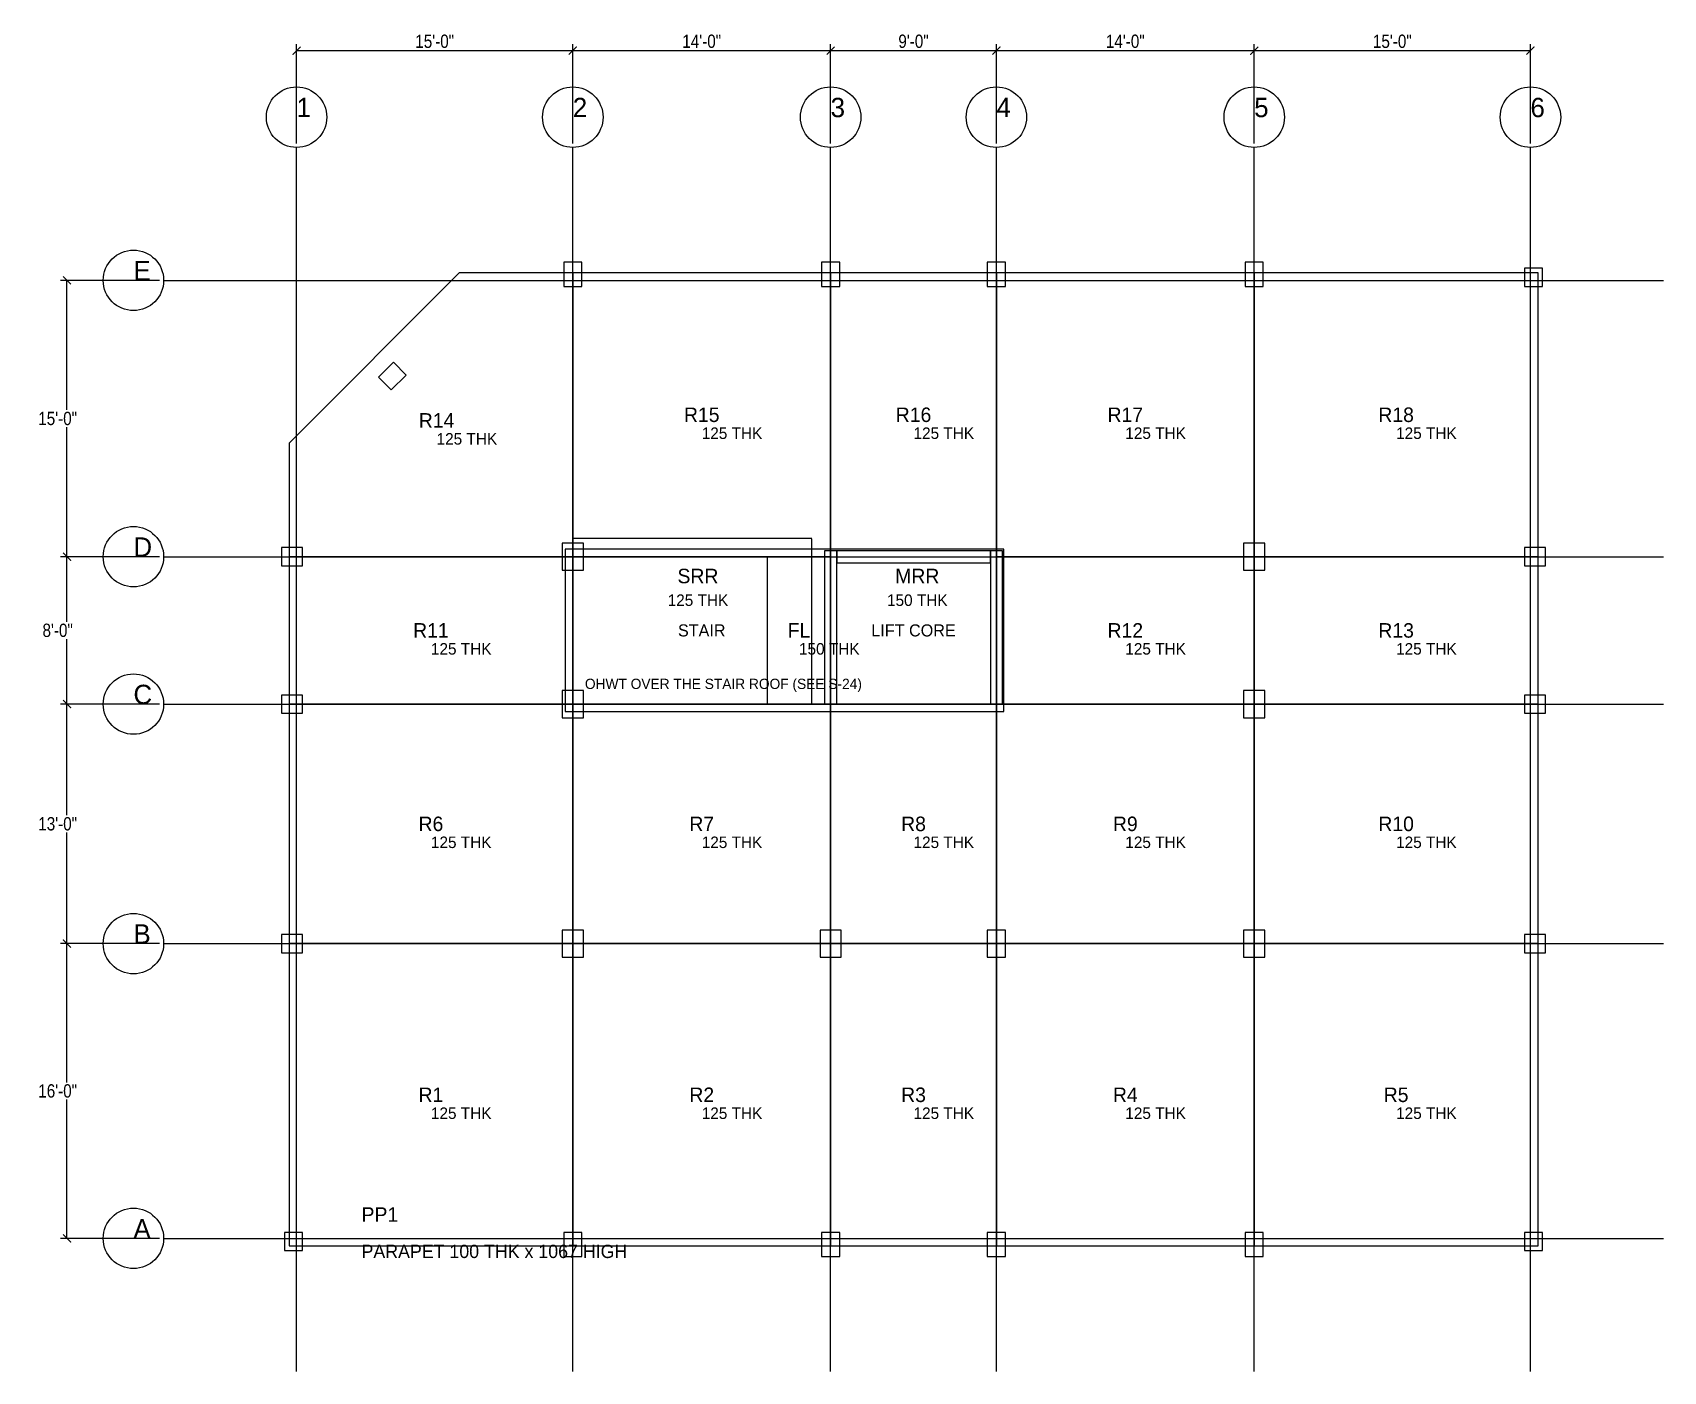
# Model space of a CAD drawing. Extents: x -4369 to 1422622, y -1410602 to 19948.
# Drawn here: x -4369 to 22622, y -1002200 to -980052 of the extents above; entities that cross this region are included whole.
import ezdxf
from ezdxf.enums import TextEntityAlignment as Align

# ---------------------------------------------------------------- set-up
doc = ezdxf.new("R2010")
doc.units = 0
doc.linetypes.add('DASHED', pattern=[1.524, 1.27, -0.254])
for name, color, linetype in [('Column', 1, 'Continuous'), ('Grid', 8, 'Continuous'), ('Grid Circle', 8, 'Continuous'), ('Inches Dimension', 6, 'Continuous'), ('Slab', 5, 'Continuous'), ('Text-1', 7, 'Continuous'), ('Text-2', 7, 'Continuous'), ('Wall', 1, 'Continuous')]:
    doc.layers.add(name, color=color, linetype=linetype)
doc.styles.add('OpenSansCondensed-Light', font='OpenSansCondensed-Light.ttf')
doc.dimstyles.new('EZDXF', dxfattribs={"dimtxt": 0.25, "dimasz": 0.175, "dimexe": 0.375, "dimexo": 0.125, "dimgap": 0.1, "dimtad": 1, "dimlfac": 100, "dimzin": 12, "dimdsep": 46, "dimtxsty": 'OpenSansCondensed-Light', "dimblk": 'ARCHTICK', "dimcen": 2.5, "dimazin": 3, "dimtfac": 0.5, "dimtmove": 2, "dimatfit": 3})

msp = doc.modelspace()

# ---------------------------------------------------------------- texts
at = {"layer": 'Text-1'}
for s, height, p in [('R14', 240, (2317.1, -986467.5)), ('R15', 240, (6705.6, -986373.9)), ('R16', 240, (10210.8, -986373.9)), ('R17', 240, (13716, -986373.9)), ('R18', 240, (18198.1, -986373.9)), ('SRR', 240, (6643.1, -989041.6)), ('MRR', 240, (10273.3, -989041.6)), ('R11', 240, (2223.5, -989941.6)), ('STAIR', 200, (6705.6, -989941.6)), ('FL', 240, (8315.2, -989941.6)), ('LIFT CORE', 200, (10210.8, -989941.6)), ('R12', 240, (13716, -989941.6)), ('R13', 240, (18198.1, -989941.6)), ('R6', 240, (2223.5, -993142)), ('R7', 240, (6705.6, -993142)), ('R8', 240, (10210.8, -993142)), ('R9', 240, (13716, -993142)), ('R10', 240, (18198.1, -993142)), ('R1', 240, (2223.5, -997624.1)), ('R2', 240, (6705.6, -997624.1)), ('R3', 240, (10210.8, -997624.1)), ('R4', 240, (13716, -997624.1)), ('R5', 240, (18198.1, -997624.1))]:
    msp.add_text(s, height=height, dxfattribs=at).set_placement(p, align=Align.MIDDLE_CENTER)
msp.add_text('PP1', height=240, dxfattribs=at).set_placement((1075, -999725))
at = {"layer": 'Text-2'}
for s, height, p in [('125 THK', 190, (2317.1, -986867.5)), ('125 THK', 190, (6705.6, -986773.9)), ('125 THK', 190, (10210.8, -986773.9)), ('125 THK', 190, (13716, -986773.9)), ('125 THK', 190, (18198.1, -986773.9)), ('125 THK', 190, (2223.5, -990341.6)), ('150 THK', 190, (8315.2, -990341.6)), ('125 THK', 190, (13716, -990341.6)), ('125 THK', 190, (18198.1, -990341.6)), ('OHWT OVER THE STAIR ROOF (SEE S-24)', 170, (4772, -990910.8)), ('125 THK', 190, (2223.5, -993542)), ('125 THK', 190, (6705.6, -993542)), ('125 THK', 190, (10210.8, -993542)), ('125 THK', 190, (13716, -993542)), ('125 THK', 190, (18198.1, -993542)), ('125 THK', 190, (2223.5, -998024.1)), ('125 THK', 190, (6705.6, -998024.1)), ('125 THK', 190, (10210.8, -998024.1)), ('125 THK', 190, (13716, -998024.1)), ('125 THK', 190, (18198.1, -998024.1)), ('PARAPET 100 THK x 1067 HIGH', 220, (1075, -1000325))]:
    msp.add_text(s, height=height, dxfattribs=at).set_placement(p)
for s, p in [('125 THK', (6643.1, -989441.6)), ('150 THK', (10273.3, -989441.6))]:
    msp.add_text(s, height=190, dxfattribs=at).set_placement(p, align=Align.MIDDLE_CENTER)

# ---------------------------------------------------------------- blocks, each defined once
blk = doc.blocks.new('GRID_BUBBLE')
at = {"layer": 'Grid Circle'}
blk.add_circle((0, 0), 500, dxfattribs=at)
at = {"layer": 'Text-1'}
blk.add_attdef('GRID', (0, 0), '', height=320, dxfattribs=at)
blk = doc.blocks.new('_ARCHTICK')
at = {"color": 0, "linetype": 'BYBLOCK', "const_width": 0.15}
blk.add_lwpolyline([(-0.5, -0.5), (0.5, 0.5)], dxfattribs=at)

# ---------------------------------------------------------------- dimensions: what is measured, and where the dimension line sits
at = {"layer": 'Inches Dimension'}
for base, p1, p2, text in [((0, -980350.4), (0, -981950.4), (4572, -981950.4), '15\'-0"'), ((4572, -980350.4), (4572, -981950.4), (8839.2, -981950.4), '14\'-0"'), ((8839.2, -980350.4), (8839.2, -981950.4), (11582.4, -981950.4), '9\'-0"'), ((11582.4, -980350.4), (11582.4, -981950.4), (15849.6, -981950.4), '14\'-0"'), ((15849.6, -980350.4), (15849.6, -981950.4), (20421.6, -981950.4), '15\'-0"')]:
    msp.add_linear_dim(base=base, p1=p1, p2=p2, text=text, dimstyle='EZDXF', override={"dimtxt": 220, "dimasz": 132, "dimexe": 110, "dimexo": 66, "dimgap": 44, "dimtad": 1, "dimtih": 1, "dimtoh": 1, "dimdec": 0, "dimlfac": 1}, dxfattribs=at).render()
for base, p1, p2, text in [((-3800, -988722.4), (-2200, -988722.4), (-2200, -984150.4), '15\'-0"'), ((-3800, -991160.8), (-2200, -991160.8), (-2200, -988722.4), '8\'-0"'), ((-3800, -995123.2), (-2200, -995123.2), (-2200, -991160.8), '13\'-0"'), ((-3800, -1000000), (-2200, -1000000), (-2200, -995123.2), '16\'-0"')]:
    msp.add_linear_dim(base=base, p1=p1, p2=p2, angle=90, text=text, dimstyle='EZDXF', override={"dimtxt": 220, "dimasz": 132, "dimexe": 110, "dimexo": 66, "dimgap": 44, "dimtad": 1, "dimtih": 1, "dimtoh": 1, "dimdec": 0, "dimlfac": 1}, dxfattribs=at).render()

# ---------------------------------------------------------------- linework, layer by layer
at = {"layer": 'Column'}
for points in [[(4422, -984250.4), (4722, -984250.4), (4722, -983850.4), (4422, -983850.4)], [(8689.2, -984250.4), (8989.2, -984250.4), (8989.2, -983850.4), (8689.2, -983850.4)], [(11432.4, -984250.4), (11732.4, -984250.4), (11732.4, -983850.4), (11432.4, -983850.4)], [(15699.6, -984250.4), (15999.6, -984250.4), (15999.6, -983850.4), (15699.6, -983850.4)], [(20321.6, -984250.4), (20621.6, -984250.4), (20621.6, -983950.4), (20321.6, -983950.4)], [(1566.1, -985963.9), (1813.5, -985716.5), (1601.4, -985504.3), (1353.9, -985751.8)], [(-250, -988872.4), (100, -988872.4), (100, -988572.4), (-250, -988572.4)], [(4397, -988947.4), (4747, -988947.4), (4747, -988497.4), (4397, -988497.4)], [(15674.6, -988947.4), (16024.6, -988947.4), (16024.6, -988497.4), (15674.6, -988497.4)], [(20321.6, -988872.4), (20671.6, -988872.4), (20671.6, -988572.4), (20321.6, -988572.4)], [(-250, -991310.8), (100, -991310.8), (100, -991010.8), (-250, -991010.8)], [(4397, -991385.8), (4747, -991385.8), (4747, -990935.8), (4397, -990935.8)], [(15674.6, -991385.8), (16024.6, -991385.8), (16024.6, -990935.8), (15674.6, -990935.8)], [(20321.6, -991310.8), (20671.6, -991310.8), (20671.6, -991010.8), (20321.6, -991010.8)], [(-250, -995273.2), (100, -995273.2), (100, -994973.2), (-250, -994973.2)], [(4397, -995348.2), (4747, -995348.2), (4747, -994898.2), (4397, -994898.2)], [(8664.2, -995348.2), (9014.2, -995348.2), (9014.2, -994898.2), (8664.2, -994898.2)], [(11432.4, -995348.2), (11732.4, -995348.2), (11732.4, -994898.2), (11432.4, -994898.2)], [(15674.6, -995348.2), (16024.6, -995348.2), (16024.6, -994898.2), (15674.6, -994898.2)], [(20321.6, -995273.2), (20671.6, -995273.2), (20671.6, -994973.2), (20321.6, -994973.2)], [(-200, -1000200), (100, -1000200), (100, -999900), (-200, -999900)], [(4422, -1000300), (4722, -1000300), (4722, -999900), (4422, -999900)], [(8689.2, -1000300), (8989.2, -1000300), (8989.2, -999900), (8689.2, -999900)], [(11432.4, -1000300), (11732.4, -1000300), (11732.4, -999900), (11432.4, -999900)], [(15699.6, -1000300), (15999.6, -1000300), (15999.6, -999900), (15699.6, -999900)], [(20321.6, -1000200), (20621.6, -1000200), (20621.6, -999900), (20321.6, -999900)]]:
    msp.add_lwpolyline(points, close=True, dxfattribs=at)
at = {"layer": 'Grid'}
for p, q in [((0, -1002200), (0, -981950.4)), ((4572, -1002200), (4572, -981950.4)), ((8839.2, -1002200), (8839.2, -981950.4)), ((11582.4, -1002200), (11582.4, -981950.4)), ((15849.6, -1002200), (15849.6, -981950.4)), ((20421.6, -1002200), (20421.6, -981950.4)), ((-2200, -984150.4), (22621.6, -984150.4)), ((-2200, -988722.4), (22621.6, -988722.4)), ((-2200, -991160.8), (22621.6, -991160.8)), ((-2200, -995123.2), (22621.6, -995123.2)), ((-2200, -1000000), (22621.6, -1000000))]:
    msp.add_line(p, q, dxfattribs=at)
at = {"layer": 'Slab'}
for points in [[(-125, -1000125), (20546.6, -1000125), (20546.6, -984025.4), (2691.4, -984025.4), (-125, -986841.8)], [(-125, -988722.4), (4572, -988722.4), (4572, -984025.4), (2691.4, -984025.4), (-125, -986841.8)], [(4572, -988722.4), (8839.2, -988722.4), (8839.2, -984025.4), (4572, -984025.4)], [(8839.2, -988722.4), (11582.4, -988722.4), (11582.4, -984025.4), (8839.2, -984025.4)], [(11582.4, -988722.4), (15849.6, -988722.4), (15849.6, -984025.4), (11582.4, -984025.4)], [(15849.6, -988722.4), (20546.6, -988722.4), (20546.6, -984025.4), (15849.6, -984025.4)], [(4447, -991285.8), (8839.2, -991285.8), (8839.2, -988597.4), (4447, -988597.4)], [(8839.2, -991285.8), (11707.4, -991285.8), (11707.4, -988597.4), (8839.2, -988597.4)], [(-125, -991160.8), (4572, -991160.8), (4572, -988722.4), (-125, -988722.4)], [(4572, -991160.8), (8839.2, -991160.8), (8839.2, -988722.4), (4572, -988722.4)], [(7791.2, -991160.8), (8839.2, -991160.8), (8839.2, -988722.4), (7791.2, -988722.4)], [(11582.4, -991160.8), (15849.6, -991160.8), (15849.6, -988722.4), (11582.4, -988722.4)], [(15849.6, -991160.8), (20546.6, -991160.8), (20546.6, -988722.4), (15849.6, -988722.4)], [(-125, -995123.2), (4572, -995123.2), (4572, -991160.8), (-125, -991160.8)], [(4572, -995123.2), (8839.2, -995123.2), (8839.2, -991160.8), (4572, -991160.8)], [(8839.2, -995123.2), (11582.4, -995123.2), (11582.4, -991160.8), (8839.2, -991160.8)], [(11582.4, -995123.2), (15849.6, -995123.2), (15849.6, -991160.8), (11582.4, -991160.8)], [(15849.6, -995123.2), (20546.6, -995123.2), (20546.6, -991160.8), (15849.6, -991160.8)], [(-125, -1000125), (4572, -1000125), (4572, -995123.2), (-125, -995123.2)], [(4572, -1000125), (8839.2, -1000125), (8839.2, -995123.2), (4572, -995123.2)], [(8839.2, -1000125), (11582.4, -1000125), (11582.4, -995123.2), (8839.2, -995123.2)], [(11582.4, -1000125), (15849.6, -1000125), (15849.6, -995123.2), (11582.4, -995123.2)], [(15849.6, -1000125), (20546.6, -1000125), (20546.6, -995123.2), (15849.6, -995123.2)]]:
    msp.add_lwpolyline(points, close=True, dxfattribs=at)
at = {"layer": 'Wall', "linetype": 'DASHED'}
for p, q in [((8530, -988422.8), (4572, -988422.8)), ((4572, -988422.8), (4572, -991160.8)), ((8530, -991160.8), (8530, -988422.8)), ((4572, -991160.8), (8530, -991160.8))]:
    msp.add_line(p, q, dxfattribs=at)
at = {"layer": 'Wall'}
for points in [[(-125, -1000125), (20546.6, -1000125), (20546.6, -984025.4), (2691.4, -984025.4), (-125, -986841.8)], [(8739.2, -991160.8), (8939.2, -991160.8), (8939.2, -988622.4), (8739.2, -988622.4)], [(8939.2, -988822.4), (11482.4, -988822.4), (11482.4, -988622.4), (8939.2, -988622.4)], [(11482.4, -991160.8), (11682.4, -991160.8), (11682.4, -988622.4), (11482.4, -988622.4)]]:
    msp.add_lwpolyline(points, close=True, dxfattribs=at)

# ---------------------------------------------------------------- block references
at = {"layer": 'Grid Circle'}
for p, values in [((0, -981450.4), {'GRID': '1'}), ((4572, -981450.4), {'GRID': '2'}), ((8839.2, -981450.4), {'GRID': '3'}), ((11582.4, -981450.4), {'GRID': '4'}), ((15849.6, -981450.4), {'GRID': '5'}), ((20421.6, -981450.4), {'GRID': '6'}), ((-2700, -984150.4), {'GRID': 'E'}), ((-2700, -988722.4), {'GRID': 'D'}), ((-2700, -991160.8), {'GRID': 'C'}), ((-2700, -995123.2), {'GRID': 'B'}), ((-2700, -1000000), {'GRID': 'A'})]:
    msp.add_blockref('GRID_BUBBLE', p, dxfattribs=at).add_auto_attribs(values)

msp.set_redraw_order([(e.dxf.handle, doc.entitydb.next_handle()) for e in msp.query("TEXT MTEXT ATTDEF DIMENSION ARC_DIMENSION")])  # texts and dimensions are drawn at this point

doc.saveas('drawing.dxf')
